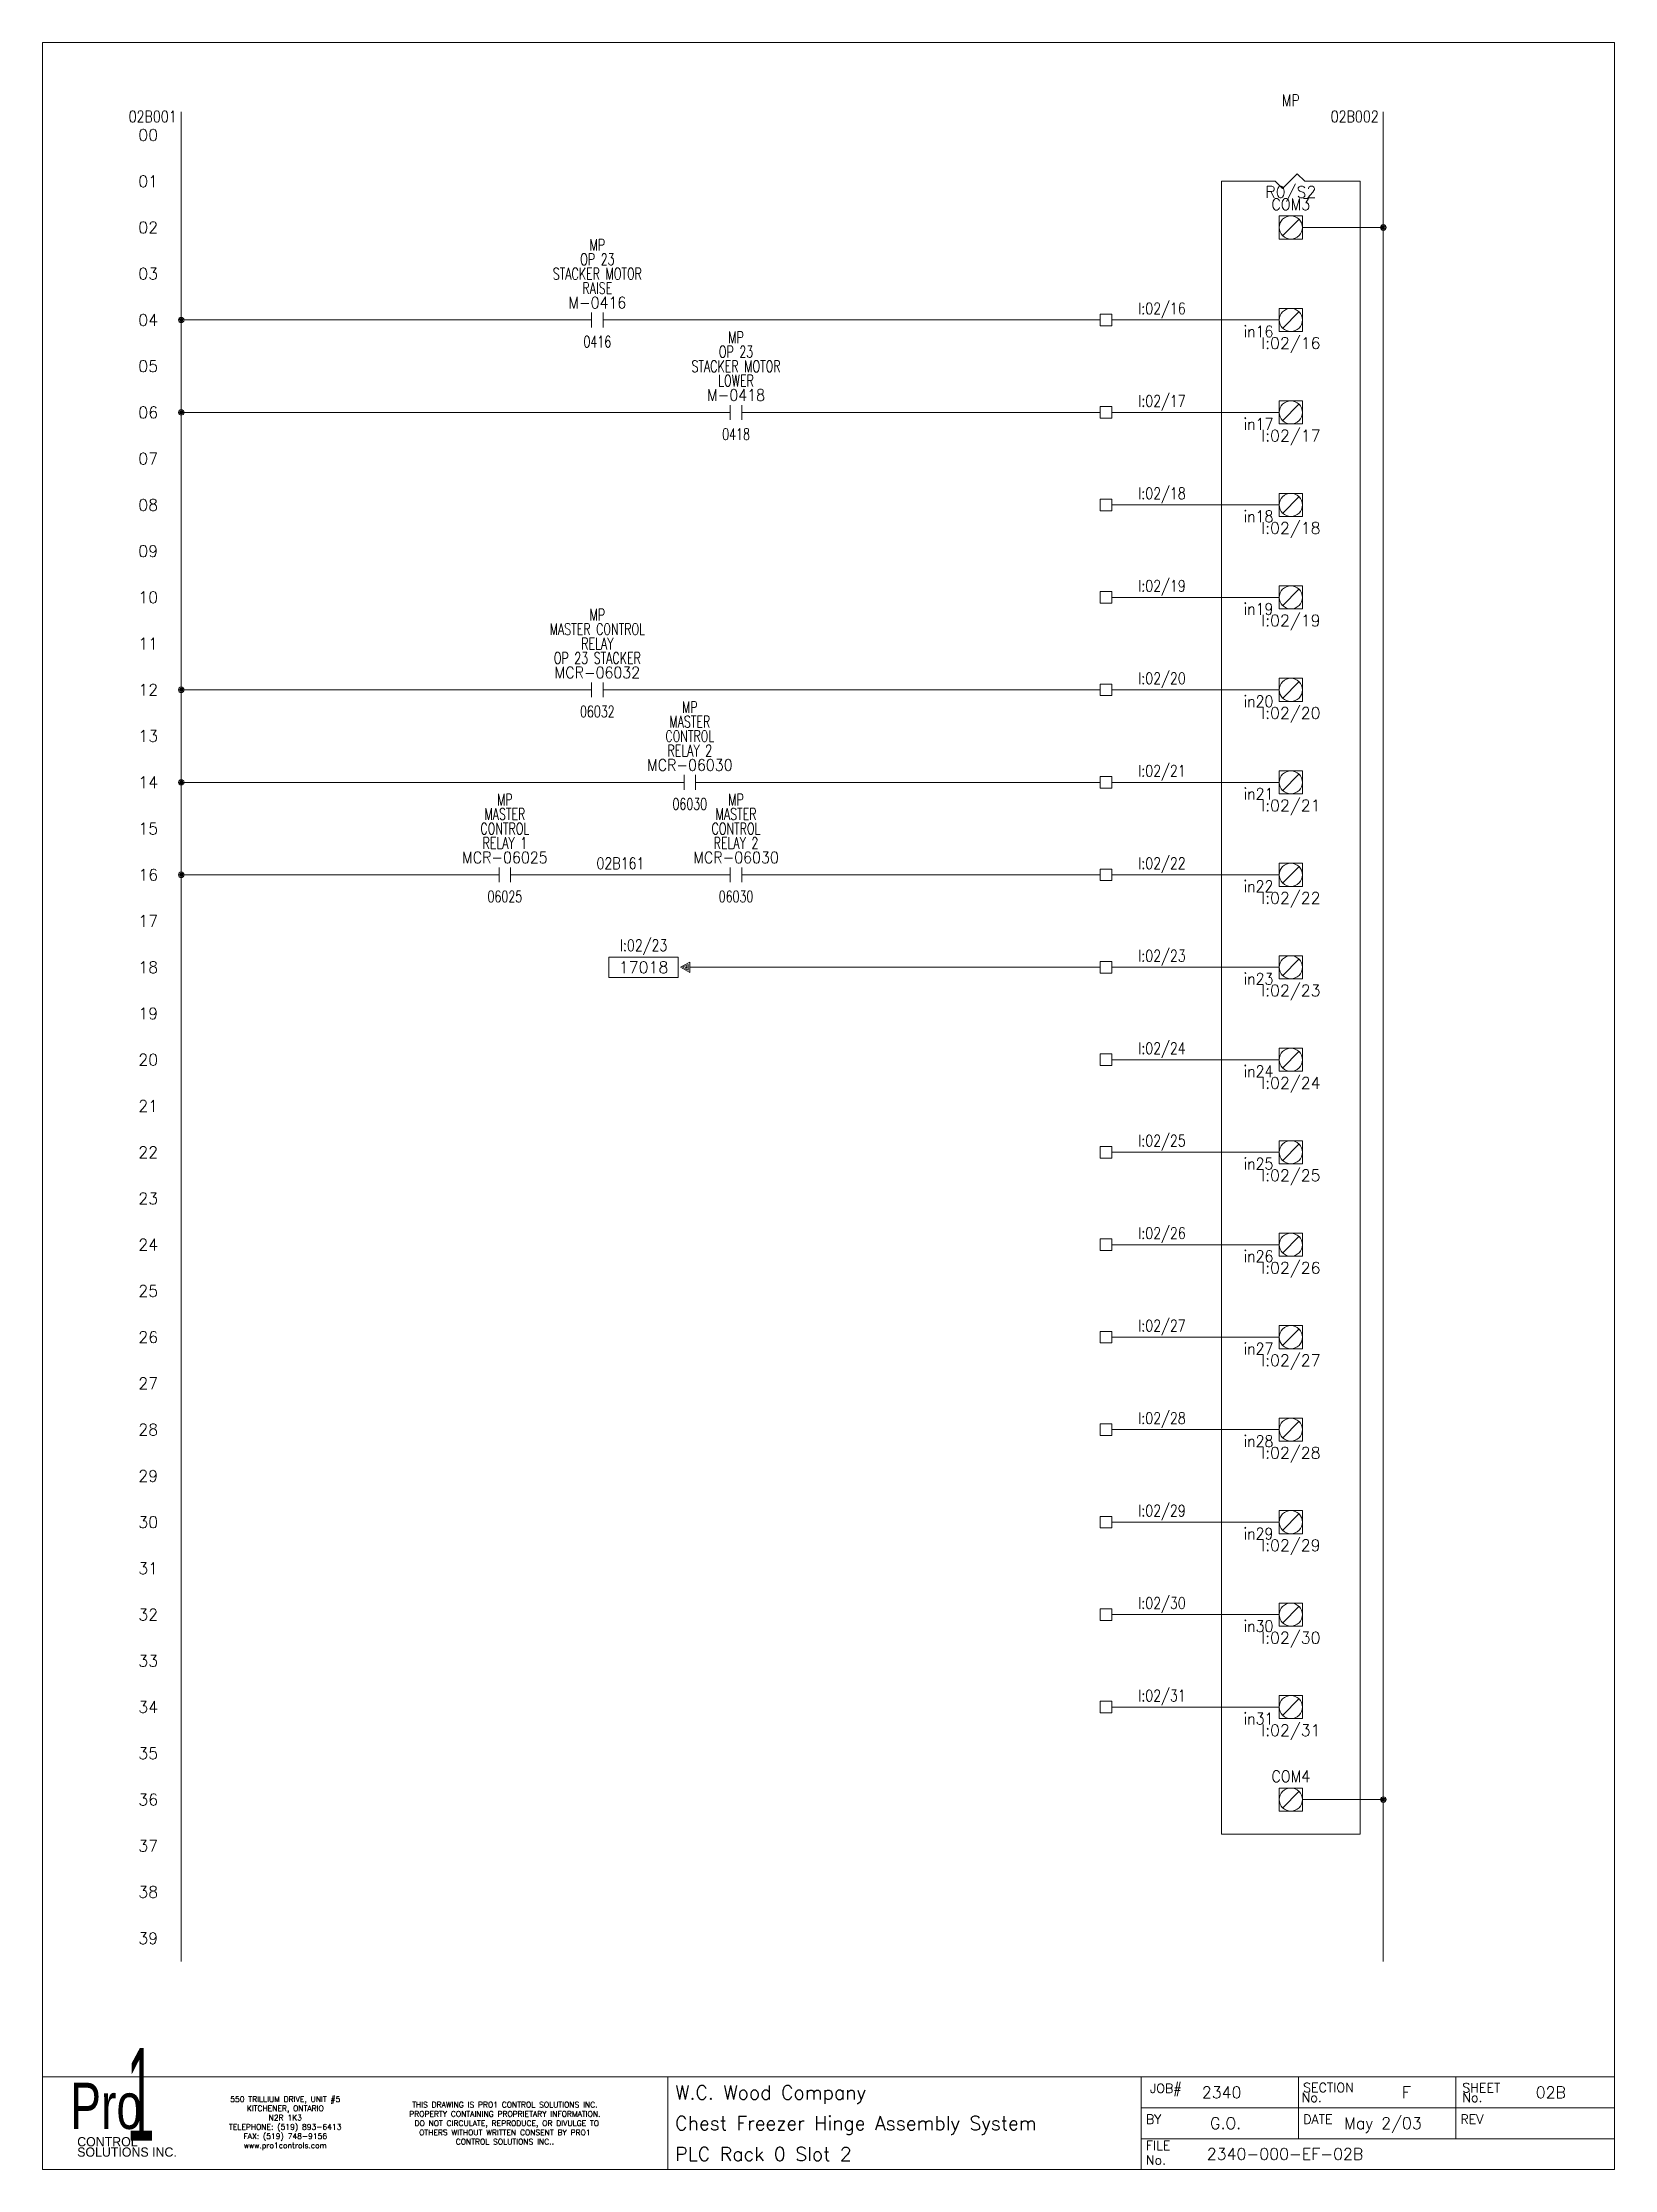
# Model space of a CAD drawing. Header units: inches. Extents: x 0 to 17, y 0 to 23.
import ezdxf
from ezdxf.enums import TextEntityAlignment as Align

# ---------------------------------------------------------------- set-up
doc = ezdxf.new("R2010")
doc.units = ezdxf.units.IN
doc.header["$MEASUREMENT"] = 0
doc.layers.get('0').update_dxf_attribs({"lineweight": 5})
for name, color, linetype, lineweight in [('BOARDER', 5, 'Continuous', 5), ('DESCCHILD', 1, 'Continuous', 5), ('LOC', 252, 'Continuous', 5), ('MISC', 2, 'Continuous', 5), ('SYMS', 7, 'Continuous', 5), ('TAGS', 2, 'Continuous', 5), ('TERMS', 2, 'Continuous', 5), ('Title_Block_Info', 2, 'Continuous', 5), ('WIREFIXED', 3, 'Continuous', 5), ('WIRENO', 1, 'Continuous', 5), ('WIRES', 7, 'Continuous', 5), ('XREF', 1, 'Continuous', 5), ('XREFCHILD', 1, 'Continuous', 5)]:
    doc.layers.add(name, color=color, linetype=linetype, lineweight=lineweight)
doc.styles.add('SIVAN', font='sivan.TTF', dxfattribs={"height": 1})
doc.styles.add('STACCO', font='STAC222N.TTF', dxfattribs={"height": 1})
doc.styles.get("Standard").update_dxf_attribs({"font": 'romans.shx'})
doc.styles.add('WD', font='romans.shx')

msp = doc.modelspace()

# ---------------------------------------------------------------- texts
at = {"color": 2, "style": 'WD'}
for s, p in [('01', (1.25, 21.5)), ('02', (1.25, 21)), ('03', (1.25, 20.5)), ('04', (1.25, 20)), ('05', (1.25, 19.5)), ('06', (1.25, 19)), ('07', (1.25, 18.5)), ('08', (1.25, 18)), ('09', (1.25, 17.5)), ('10', (1.25, 17)), ('11', (1.25, 16.5)), ('12', (1.25, 16)), ('13', (1.25, 15.5)), ('14', (1.25, 15)), ('15', (1.25, 14.5)), ('16', (1.25, 14)), ('17', (1.25, 13.5)), ('18', (1.25, 13)), ('19', (1.25, 12.5)), ('20', (1.25, 12)), ('21', (1.25, 11.5)), ('22', (1.25, 11)), ('23', (1.25, 10.5)), ('24', (1.25, 10)), ('25', (1.25, 9.5)), ('26', (1.25, 9)), ('27', (1.25, 8.5)), ('28', (1.25, 8)), ('29', (1.25, 7.5)), ('30', (1.25, 7)), ('31', (1.25, 6.5)), ('32', (1.25, 6)), ('33', (1.25, 5.5)), ('34', (1.25, 5)), ('35', (1.25, 4.5)), ('36', (1.25, 4)), ('37', (1.25, 3.5)), ('38', (1.25, 3)), ('39', (1.25, 2.5))]:
    msp.add_text(s, height=0.125, dxfattribs=at).set_placement(p, align=Align.MIDDLE_RIGHT)

# ---------------------------------------------------------------- blocks, each defined once
blk = doc.blocks.new('TB_P')
at = {"color": 5}
blk.add_line((6.764, 0), (6.764, 1), dxfattribs=at)
at = {"color": 5, "linetype": 'Continuous'}
blk.add_line((15.283, 1), (15.283, 0.667), dxfattribs=at)
blk.add_lwpolyline([(0, 0), (17, 0), (17, 23), (0, 23)], close=True, dxfattribs=at)
at = {"layer": 'BOARDER', "linetype": 'Continuous'}
for p, q in [((0, 1), (17, 1)), ((0, 1), (0, 0)), ((11.882, 1), (11.882, 0.667)), ((11.882, 1), (11.882, 0)), ((11.882, 1), (11.882, 0)), ((11.882, 1), (11.882, 0)), ((13.583, 1), (13.583, 0.667)), ((11.882, 0.667), (17, 0.667)), ((13.583, 0.667), (13.583, 0.333)), ((15.283, 0.667), (15.283, 0.333)), ((11.882, 0.333), (17, 0.333))]:
    blk.add_line(p, q, dxfattribs=at)
at = {"color": 5, "char_height": 0.06, "attachment_point": 5, "style": 'WD'}
for s, insert, width in [('550 TRILLIUM DRIVE, UNIT #5\\PKITCHENER, ONTARIO\\PN2R 1K3\\PTELEPHONE: (519) 893-6413\\PFAX: (519) 748-9156\\Pwww.pro1controls.com', (2.625, 0.5), 1.804), ('THIS DRAWING IS PRO1 CONTROL SOLUTIONS INC. PROPERTY CONTAINING PROPRIETARY INFORMATION.  DO NOT CIRCULATE, REPRODUCE, OR DIVULGE TO OTHERS WITHOUT WRITTEN CONSENT BY PRO1 CONTROL SOLUTIONS INC..', (5, 0.5), 2.264)]:
    blk.add_mtext(s, dxfattribs=dict(at, insert=insert, width=width))
at = {"color": 2, "linetype": 'Continuous', "style": 'WD', "flags": 1}
for tag, p in [('REV1_NO', (1.734, 3.29)), ('REV1_BY', (7.303, 3.29)), ('REV1_DATE', (9.562, 3.29)), ('REV2_NO', (1.734, 3.04)), ('REV2_BY', (7.303, 3.04)), ('REV2_DATE', (9.562, 3.04)), ('REV3_NO', (1.734, 2.79)), ('REV3_BY', (7.303, 2.79)), ('REV3_DATE', (9.562, 2.79)), ('REV4_NO', (1.734, 2.54)), ('REV4_BY', (7.303, 2.54)), ('REV4_DATE', (9.562, 2.54)), ('REV5_NO', (1.734, 2.29)), ('REV5_BY', (7.303, 2.29)), ('REV5_DATE', (9.562, 2.29)), ('REV6_NO', (1.734, 2.04)), ('REV6_BY', (7.303, 2.04)), ('REV6_DATE', (9.562, 2.04)), ('REV7_NO', (1.734, 1.79)), ('REV7_BY', (7.303, 1.79)), ('REV7_DATE', (9.562, 1.79)), ('REV8_NO', (1.734, 1.54)), ('REV8_BY', (7.303, 1.54)), ('REV8_DATE', (9.562, 1.54)), ('REV9_NO', (1.734, 1.29)), ('REV9_BY', (7.303, 1.29)), ('REV9_DATE', (9.562, 1.29))]:
    blk.add_attdef(tag, text='', height=0.15, dxfattribs=at).set_placement(p, align=Align.MIDDLE_CENTER)
for tag, p in [('REV1_CHANGE', (2.292, 3.29)), ('REV2_CHANGE', (2.292, 3.04)), ('REV3_CHANGE', (2.292, 2.79)), ('REV4_CHANGE', (2.292, 2.54)), ('REV5_CHANGE', (2.292, 2.29)), ('REV6_CHANGE', (2.292, 2.04)), ('REV7_CHANGE', (2.292, 1.79)), ('REV8_CHANGE', (2.292, 1.54)), ('REV9_CHANGE', (2.292, 1.29))]:
    blk.add_attdef(tag, text='', height=0.15, dxfattribs=at).set_placement(p, align=Align.MIDDLE_LEFT)
at = {"layer": 'BOARDER', "lineweight": 0}
for s, height, style, width, p in [('1', 1, 'SIVAN', 0.4, (1.062, 0.812)), ('Pro', 0.5, 'STACCO', 0.75, (0.688, 0.688))]:
    blk.add_text(s, height=height, dxfattribs=dict(at, style=style, width=width)).set_placement(p, align=Align.MIDDLE_CENTER)
at = {"layer": 'BOARDER', "linetype": 'Continuous', "style": 'WD'}
for s, p in [('JOB#', (11.976, 0.827)), ('SECTION', (13.633, 0.835)), ('SHEET', (15.354, 0.834)), ('No.', (13.617, 0.729)), ('No.', (15.354, 0.729)), ('BY', (11.933, 0.493)), ('DATE', (13.634, 0.493)), ('REV', (15.334, 0.493)), ('FILE', (11.932, 0.21)), ('No.', (11.932, 0.052))]:
    blk.add_text(s, height=0.1, dxfattribs=at).set_placement(p)
at = {"layer": 'BOARDER', "lineweight": 0, "style": 'STACCO'}
for s, p in [('SOLUTIONS INC.', (0.375, 0.188)), ('CONTROL', (0.375, 0.3))]:
    blk.add_text(s, height=0.1, dxfattribs=at).set_placement(p, align=Align.MIDDLE_LEFT)
at = {"layer": 'Title_Block_Info', "ltscale": 0.1}
for tag, p in [('CUSTOMER', (6.842, 0.833)), ('JOB DESCRIPTION LINE', (6.842, 0.5)), ('DRAWING DESCRIPTION', (6.842, 0.167))]:
    blk.add_attdef(tag, text='', height=0.15, dxfattribs=at).set_placement(p, align=Align.MIDDLE_LEFT)
at = {"layer": 'Title_Block_Info', "ltscale": 0.1, "style": 'WD'}
for tag, p in [('JOB #', (12.752, 0.833)), ('SEC. NO.', (14.75, 0.833)), ('SHT. NO.', (16.312, 0.833)), ('NAME', (12.795, 0.5)), ('DATE', (14.496, 0.5)), ('REV', (16.194, 0.5))]:
    blk.add_attdef(tag, text='', height=0.125, dxfattribs=at).set_placement(p, align=Align.MIDDLE_CENTER)
blk.add_attdef('FILE NUMBER', text='', height=0.125, dxfattribs=at).set_placement((12.591, 0.167), align=Align.MIDDLE_LEFT)
blk = doc.blocks.new('WD_MLRH')
at = {"color": 2, "style": 'WD'}
blk.add_attdef('RUNGFIRST', text='', height=0.125, dxfattribs=at).set_placement((-0.25, 0), align=Align.MIDDLE_RIGHT)
at = {"style": 'WD', "flags": 1}
for tag, p in [('RUNGHORV', (-0.25, -0.127)), ('RUNGDIST', (-0.25, -0.2)), ('RUNGCNT', (-0.25, -0.237)), ('RUNGINC', (-0.25, -0.163)), ('WIRE-START', (-0.25, -0.356)), ('WIRE-GSUF', (-0.25, -0.396)), ('PH3SPACE', (-0.25, -0.437)), ('WIREMODE', (-0.25, -0.281)), ('WIREFMT', (-0.25, -0.321))]:
    blk.add_attdef(tag, text='', height=0.025, dxfattribs=at).set_placement(p, align=Align.RIGHT)
blk = doc.blocks.new('PLCIO_EDB5')
at = {"layer": 'SYMS'}
for p, q in [((-0.169, 0.501), (-0.75, 0.5)), ((-0.75, 0.5), (-0.75, -17.375)), ((-0.089, 0.421), (-0.169, 0.501)), ((0.07, 0.58), (-0.089, 0.421)), ((0.15, 0.5), (0.07, 0.58)), ((0.75, 0.5), (0.15, 0.5)), ((0.75, -17.375), (0.75, 0.5)), ((-0.125, 0.125), (0.125, 0.125)), ((-0.125, -0.125), (-0.125, 0.125)), ((0.088, 0.088), (-0.088, -0.088)), ((0.125, 0.125), (0.125, -0.125)), ((0.125, -0.125), (-0.125, -0.125)), ((-0.125, -0.875), (0.125, -0.875)), ((-0.125, -1.125), (-0.125, -0.875)), ((-0.125, -0.875), (0.125, -0.875)), ((-0.125, -1.125), (-0.125, -0.875)), ((0.088, -0.912), (-0.088, -1.088)), ((0.125, -0.875), (0.125, -1.125)), ((0.125, -0.875), (0.125, -1.125)), ((0.125, -1.125), (-0.125, -1.125)), ((0.125, -1.125), (-0.125, -1.125)), ((-0.125, -1.875), (0.125, -1.875)), ((-0.125, -2.125), (-0.125, -1.875)), ((-0.125, -1.875), (0.125, -1.875)), ((-0.125, -2.125), (-0.125, -1.875)), ((0.088, -1.912), (-0.088, -2.088)), ((0.125, -1.875), (0.125, -2.125)), ((0.125, -1.875), (0.125, -2.125)), ((0.125, -2.125), (-0.125, -2.125)), ((0.125, -2.125), (-0.125, -2.125)), ((-0.125, -2.875), (0.125, -2.875)), ((-0.125, -3.125), (-0.125, -2.875)), ((-0.125, -2.875), (0.125, -2.875)), ((-0.125, -3.125), (-0.125, -2.875)), ((0.088, -2.912), (-0.088, -3.088)), ((0.125, -2.875), (0.125, -3.125)), ((0.125, -2.875), (0.125, -3.125)), ((0.125, -3.125), (-0.125, -3.125)), ((0.125, -3.125), (-0.125, -3.125)), ((-0.125, -3.875), (0.125, -3.875)), ((-0.125, -4.125), (-0.125, -3.875)), ((-0.125, -3.875), (0.125, -3.875)), ((-0.125, -4.125), (-0.125, -3.875)), ((0.125, -3.875), (0.125, -4.125)), ((0.125, -3.875), (0.125, -4.125)), ((0.125, -4.125), (-0.125, -4.125)), ((0.125, -4.125), (-0.125, -4.125)), ((0.088, -3.912), (-0.088, -4.088)), ((-0.125, -4.875), (0.125, -4.875)), ((-0.125, -5.125), (-0.125, -4.875)), ((-0.125, -4.875), (0.125, -4.875)), ((-0.125, -5.125), (-0.125, -4.875)), ((0.088, -4.912), (-0.088, -5.088)), ((0.125, -4.875), (0.125, -5.125)), ((0.125, -4.875), (0.125, -5.125)), ((0.125, -5.125), (-0.125, -5.125)), ((0.125, -5.125), (-0.125, -5.125)), ((-0.125, -5.875), (0.125, -5.875)), ((-0.125, -6.125), (-0.125, -5.875)), ((-0.125, -5.875), (0.125, -5.875)), ((-0.125, -6.125), (-0.125, -5.875)), ((0.088, -5.912), (-0.088, -6.088)), ((0.125, -5.875), (0.125, -6.125)), ((0.125, -5.875), (0.125, -6.125)), ((0.125, -6.125), (-0.125, -6.125)), ((0.125, -6.125), (-0.125, -6.125)), ((-0.125, -6.875), (0.125, -6.875)), ((-0.125, -7.125), (-0.125, -6.875)), ((-0.125, -6.875), (0.125, -6.875)), ((-0.125, -7.125), (-0.125, -6.875)), ((0.125, -6.875), (0.125, -7.125)), ((0.125, -6.875), (0.125, -7.125)), ((0.125, -7.125), (-0.125, -7.125)), ((0.125, -7.125), (-0.125, -7.125)), ((0.088, -6.912), (-0.088, -7.088)), ((-0.125, -7.875), (0.125, -7.875)), ((-0.125, -8.125), (-0.125, -7.875)), ((-0.125, -7.875), (0.125, -7.875)), ((-0.125, -8.125), (-0.125, -7.875)), ((0.088, -7.912), (-0.088, -8.088)), ((0.125, -7.875), (0.125, -8.125)), ((0.125, -7.875), (0.125, -8.125)), ((0.125, -8.125), (-0.125, -8.125)), ((0.125, -8.125), (-0.125, -8.125)), ((-0.125, -8.875), (0.125, -8.875)), ((-0.125, -9.125), (-0.125, -8.875)), ((-0.125, -8.875), (0.125, -8.875)), ((-0.125, -9.125), (-0.125, -8.875)), ((0.088, -8.912), (-0.088, -9.088)), ((0.125, -8.875), (0.125, -9.125)), ((0.125, -8.875), (0.125, -9.125)), ((0.125, -9.125), (-0.125, -9.125)), ((0.125, -9.125), (-0.125, -9.125)), ((-0.125, -9.875), (0.125, -9.875)), ((-0.125, -10.125), (-0.125, -9.875)), ((-0.125, -9.875), (0.125, -9.875)), ((-0.125, -10.125), (-0.125, -9.875)), ((0.125, -9.875), (0.125, -10.125)), ((0.125, -9.875), (0.125, -10.125)), ((0.088, -9.912), (-0.088, -10.088)), ((0.125, -10.125), (-0.125, -10.125)), ((0.125, -10.125), (-0.125, -10.125)), ((-0.125, -10.875), (0.125, -10.875)), ((-0.125, -11.125), (-0.125, -10.875)), ((-0.125, -10.875), (0.125, -10.875)), ((-0.125, -11.125), (-0.125, -10.875)), ((0.088, -10.912), (-0.088, -11.088)), ((0.125, -10.875), (0.125, -11.125)), ((0.125, -10.875), (0.125, -11.125)), ((0.125, -11.125), (-0.125, -11.125)), ((0.125, -11.125), (-0.125, -11.125)), ((-0.125, -11.875), (0.125, -11.875)), ((-0.125, -12.125), (-0.125, -11.875)), ((-0.125, -11.875), (0.125, -11.875)), ((-0.125, -12.125), (-0.125, -11.875)), ((0.088, -11.912), (-0.088, -12.088)), ((0.125, -11.875), (0.125, -12.125)), ((0.125, -11.875), (0.125, -12.125)), ((0.125, -12.125), (-0.125, -12.125)), ((0.125, -12.125), (-0.125, -12.125)), ((-0.125, -12.875), (0.125, -12.875)), ((-0.125, -13.125), (-0.125, -12.875)), ((-0.125, -12.875), (0.125, -12.875)), ((-0.125, -13.125), (-0.125, -12.875)), ((0.125, -12.875), (0.125, -13.125)), ((0.125, -12.875), (0.125, -13.125)), ((0.088, -12.912), (-0.088, -13.088)), ((0.125, -13.125), (-0.125, -13.125)), ((0.125, -13.125), (-0.125, -13.125)), ((-0.125, -13.875), (0.125, -13.875)), ((-0.125, -14.125), (-0.125, -13.875)), ((-0.125, -13.875), (0.125, -13.875)), ((-0.125, -14.125), (-0.125, -13.875)), ((0.088, -13.912), (-0.088, -14.088)), ((0.125, -13.875), (0.125, -14.125)), ((0.125, -13.875), (0.125, -14.125)), ((0.125, -14.125), (-0.125, -14.125)), ((0.125, -14.125), (-0.125, -14.125)), ((-0.125, -14.875), (0.125, -14.875)), ((-0.125, -15.125), (-0.125, -14.875)), ((-0.125, -14.875), (0.125, -14.875)), ((-0.125, -15.125), (-0.125, -14.875)), ((0.088, -14.912), (-0.088, -15.088)), ((0.125, -14.875), (0.125, -15.125)), ((0.125, -14.875), (0.125, -15.125)), ((0.125, -15.125), (-0.125, -15.125)), ((0.125, -15.125), (-0.125, -15.125)), ((-0.125, -15.875), (0.125, -15.875)), ((-0.125, -16.125), (-0.125, -15.875)), ((-0.125, -15.875), (0.125, -15.875)), ((-0.125, -16.125), (-0.125, -15.875)), ((0.088, -15.912), (-0.088, -16.088)), ((0.125, -15.875), (0.125, -16.125)), ((0.125, -15.875), (0.125, -16.125)), ((0.125, -16.125), (-0.125, -16.125)), ((0.125, -16.125), (-0.125, -16.125)), ((-0.125, -16.875), (0.125, -16.875)), ((-0.125, -17.125), (-0.125, -16.875)), ((0.088, -16.912), (-0.088, -17.088)), ((0.125, -16.875), (0.125, -17.125)), ((0.125, -17.125), (-0.125, -17.125)), ((-0.75, -17.375), (0.75, -17.375))]:
    blk.add_line(p, q, dxfattribs=at)
for centre in [(0, 0), (0, -1), (0, -2), (0, -3), (0, -4), (0, -5), (0, -6), (0, -7), (0, -8), (0, -9), (0, -10), (0, -11), (0, -12), (0, -13), (0, -14), (0, -15), (0, -16), (0, -17)]:
    blk.add_circle(centre, 0.125, dxfattribs=at)
at = {"style": 'WD', "width": 0.8}
blk.add_attdef('LOC', text='', height=0.125, dxfattribs=at).set_placement((0, 1.312), align=Align.CENTER)
at = {"style": 'WD'}
blk.add_attdef('TAG_1', text='', height=0.125, dxfattribs=at).set_placement((0, 0.322), align=Align.CENTER)
at = {"layer": 'SYMS', "style": 'WD', "width": 0.9}
for tag, p in [('TERM19', (0, 0.188)), ('TERM20', (0, -0.812)), ('TERM21', (0, -1.812)), ('TERM22', (0, -2.812)), ('TERM23', (0, -3.812)), ('TERM24', (0, -4.812)), ('TERM25', (0, -5.812)), ('TERM26', (0, -6.812)), ('TERM27', (0, -7.812)), ('TERM28', (0, -8.812)), ('TERM29', (0, -9.812)), ('TERM30', (0, -10.812)), ('TERM31', (0, -11.812)), ('TERM32', (0, -12.812)), ('TERM33', (0, -13.812)), ('TERM34', (0, -14.812)), ('TERM35', (0, -15.812)), ('TERM36', (0, -16.812))]:
    blk.add_attdef(tag, text='', height=0.125, dxfattribs=at).set_placement(p, align=Align.CENTER)
at = {"layer": 'SYMS', "style": 'WD', "flags": 1}
for tag, p in [('X1TERM19', (0.125, 0)), ('X4TERM20', (-0.125, -1)), ('X4TERM21', (-0.125, -2)), ('X4TERM22', (-0.125, -3)), ('X4TERM23', (-0.125, -4)), ('X4TERM24', (-0.125, -5)), ('X4TERM25', (-0.125, -6)), ('X4TERM26', (-0.125, -7)), ('X4TERM27', (-0.125, -8)), ('X4TERM28', (-0.125, -9)), ('X4TERM29', (-0.125, -10)), ('X4TERM30', (-0.125, -11)), ('X4TERM31', (-0.125, -12)), ('X4TERM32', (-0.125, -13)), ('X4TERM33', (-0.125, -14)), ('X4TERM34', (-0.125, -15)), ('X4TERM35', (-0.125, -16)), ('X1TERM36', (0.125, -17))]:
    blk.add_attdef(tag, p, '', height=0.01, dxfattribs=at)
at = {"layer": 'SYMS', "style": 'WD', "width": 0.9}
for tag, p in [('TERMDESC19', (0.188, -0.062)), ('TERMDESC36', (0.188, -17.062))]:
    blk.add_attdef(tag, text='', height=0.125, dxfattribs=at).set_placement(p, align=Align.TOP_LEFT)
for tag, p in [('DESCA20', (1.25, -0.969)), ('DESCB20', (1.25, -1.125)), ('DESCC20', (1.25, -1.281)), ('DESCD20', (1.25, -1.438)), ('DESCE20', (1.25, -1.594)), ('DESCA21', (1.25, -1.969)), ('DESCB21', (1.25, -2.125)), ('DESCC21', (1.25, -2.281)), ('DESCD21', (1.25, -2.438)), ('DESCE21', (1.25, -2.594)), ('DESCA22', (1.25, -2.969)), ('DESCB22', (1.25, -3.125)), ('DESCC22', (1.25, -3.281)), ('DESCD22', (1.25, -3.438)), ('DESCE22', (1.25, -3.594)), ('DESCA23', (1.25, -3.969)), ('DESCB23', (1.25, -4.125)), ('DESCC23', (1.25, -4.281)), ('DESCD23', (1.25, -4.438)), ('DESCE23', (1.25, -4.594)), ('DESCA24', (1.25, -4.969)), ('DESCB24', (1.25, -5.125)), ('DESCC24', (1.25, -5.281)), ('DESCD24', (1.25, -5.438)), ('DESCE24', (1.25, -5.594)), ('DESCA25', (1.25, -5.969)), ('DESCB25', (1.25, -6.125)), ('DESCC25', (1.25, -6.281)), ('DESCD25', (1.25, -6.438)), ('DESCE25', (1.25, -6.594)), ('DESCA26', (1.25, -6.969)), ('DESCB26', (1.25, -7.125)), ('DESCC26', (1.25, -7.281)), ('DESCD26', (1.25, -7.438)), ('DESCE26', (1.25, -7.594)), ('DESCA27', (1.25, -7.969)), ('DESCB27', (1.25, -8.125)), ('DESCC27', (1.25, -8.281)), ('DESCD27', (1.25, -8.438)), ('DESCE27', (1.25, -8.594)), ('DESCA28', (1.25, -8.969)), ('DESCB28', (1.25, -9.125)), ('DESCC28', (1.25, -9.281)), ('DESCD28', (1.25, -9.438)), ('DESCE28', (1.25, -9.594)), ('DESCA29', (1.25, -9.969)), ('DESCB29', (1.25, -10.125)), ('DESCC29', (1.25, -10.281)), ('DESCD29', (1.25, -10.438)), ('DESCE29', (1.25, -10.594)), ('DESCA30', (1.25, -10.969)), ('DESCB30', (1.25, -11.125)), ('DESCC30', (1.25, -11.281)), ('DESCD30', (1.25, -11.438)), ('DESCE30', (1.25, -11.594)), ('DESCA31', (1.25, -11.969)), ('DESCB31', (1.25, -12.125)), ('DESCC31', (1.25, -12.281)), ('DESCD31', (1.25, -12.438)), ('DESCE31', (1.25, -12.594)), ('DESCA32', (1.25, -12.969)), ('DESCB32', (1.25, -13.125)), ('DESCC32', (1.25, -13.281)), ('DESCD32', (1.25, -13.438)), ('DESCE32', (1.25, -13.594)), ('DESCA33', (1.25, -13.969)), ('DESCB33', (1.25, -14.125)), ('DESCC33', (1.25, -14.281)), ('DESCD33', (1.25, -14.438)), ('DESCE33', (1.25, -14.594)), ('DESCA34', (1.25, -14.969)), ('DESCB34', (1.25, -15.125)), ('DESCC34', (1.25, -15.281)), ('DESCD34', (1.25, -15.438)), ('DESCE34', (1.25, -15.594)), ('DESCA35', (1.25, -15.969)), ('DESCB35', (1.25, -16.125)), ('DESCC35', (1.25, -16.281)), ('DESCD35', (1.25, -16.438)), ('DESCE35', (1.25, -16.594))]:
    blk.add_attdef(tag, p, '', height=0.125, dxfattribs=at)
for tag, p in [('TERMDESC20', (-0.188, -1.062)), ('TERMDESC21', (-0.188, -2.062)), ('TERMDESC22', (-0.188, -3.062)), ('TERMDESC23', (-0.188, -4.062)), ('TERMDESC24', (-0.188, -5.062)), ('TERMDESC25', (-0.188, -6.062)), ('TERMDESC26', (-0.188, -7.062)), ('TERMDESC27', (-0.188, -8.062)), ('TERMDESC28', (-0.188, -9.062)), ('TERMDESC29', (-0.188, -10.062)), ('TERMDESC30', (-0.188, -11.062)), ('TERMDESC31', (-0.188, -12.062)), ('TERMDESC32', (-0.188, -13.062)), ('TERMDESC33', (-0.188, -14.062)), ('TERMDESC34', (-0.188, -15.062)), ('TERMDESC35', (-0.188, -16.062))]:
    blk.add_attdef(tag, text='', height=0.125, dxfattribs=at).set_placement(p, align=Align.TOP_RIGHT)
at = {"layer": 'SYMS', "style": 'WD'}
for tag, p in [('TAGA20', (0, -1.188)), ('TAGA21', (0, -2.188)), ('TAGA22', (0, -3.188)), ('TAGA23', (0, -4.188)), ('TAGA24', (0, -5.188)), ('TAGA25', (0, -6.188)), ('TAGA26', (0, -7.188)), ('TAGA27', (0, -8.188)), ('TAGA28', (0, -9.188)), ('TAGA29', (0, -10.188)), ('TAGA30', (0, -11.188)), ('TAGA31', (0, -12.188)), ('TAGA32', (0, -13.188)), ('TAGA33', (0, -14.188)), ('TAGA34', (0, -15.188)), ('TAGA35', (0, -16.188))]:
    blk.add_attdef(tag, text='', height=0.125, dxfattribs=at).set_placement(p, align=Align.TOP_CENTER)
blk = doc.blocks.new('HT0_01')
for p, q in [((-0.0625, 0.0625), (0.0625, 0.0625)), ((-0.0625, -0.0625), (-0.0625, 0.0625)), ((0.0625, 0.0625), (0.0625, -0.0625)), ((0.0625, -0.0625), (-0.0625, -0.0625))]:
    blk.add_line(p, q)
at = {"style": 'WD', "flags": 1}
for tag, p in [('X4TERM01', (-0.0625, 0)), ('X2TERM01', (0, 0.0625)), ('X1TERM01', (0.0625, 0)), ('X8TERM01', (0, -0.0625))]:
    blk.add_attdef(tag, p, '', height=0.01, dxfattribs=at)
blk = doc.blocks.new('WDDOT')
for radius in [0.03, 0.0187, 0.00929]:
    blk.add_circle((0, 0), radius)
blk = doc.blocks.new('WD_WNH')
at = {"linetype": 'Continuous', "style": 'WD', "width": 0.8}
blk.add_attdef('WIRENO', text='', height=0.125, dxfattribs=at).set_placement((0, 0.0625), align=Align.CENTER)
blk = doc.blocks.new('HMS21')
at = {"linetype": 'Continuous'}
for p, q in [((-0.062, 0.08), (-0.062, -0.08)), ((0.062, 0.08), (0.062, -0.08))]:
    blk.add_line(p, q, dxfattribs=at)
at = {"style": 'WD'}
for tag, width, p in [('DESC1', 0.7, (0, 0.594)), ('LOC', 0.7, (0, 0.75)), ('DESC2', 0.7, (0, 0.437)), ('TAG2', 0.9, (0, 0.125)), ('DESC3', 0.7, (0, 0.281)), ('XREF', 0.7, (0, -0.297)), ('INST', 0.7, (0, -0.438))]:
    blk.add_attdef(tag, text='', height=0.125, dxfattribs=dict(at, width=width)).set_placement(p, align=Align.CENTER)
for tag, p, flags in [('X4TERM01', (-0.062, 0), 1), ('X1TERM02', (0.062, 0), 1), ('FAMILY', (0.097, 0.053), 9), ('CONTACT', (0.097, 0.036), 1)]:
    blk.add_attdef(tag, p, '', height=0.01, dxfattribs=dict(at, flags=flags))
for tag, p in [('X2LINK', (0, 0.125)), ('X8LINK', (0, -0.125))]:
    blk.add_attdef(tag, p, '', height=0.01, dxfattribs=at)
at = {"linetype": 'Continuous', "style": 'WD', "flags": 8}
blk.add_attdef('TERM01', text='', height=0.125, dxfattribs=at).set_placement((-0.125, -0.031), align=Align.TOP_RIGHT)
blk.add_attdef('TERM02', text='', height=0.125, dxfattribs=at).set_placement((0.125, -0.031), align=Align.TOP_LEFT)
blk = doc.blocks.new('WD_WNV')
at = {"linetype": 'Continuous', "style": 'WD', "width": 0.8}
blk.add_attdef('WIRENO', text='', height=0.125, dxfattribs=at).set_placement((-0.05, 0), align=Align.MIDDLE_RIGHT)
blk = doc.blocks.new('HA2S3')
for p, q in [((-0.125, 0.109), (-0.875, 0.109)), ((-0.875, 0.109), (-0.875, -0.109)), ((-0.125, 0.109), (-0.125, -0.109)), ((0, 0.055), (-0.102, 0)), ((-0.102, 0), (0, -0.055)), ((-0.078, 0), (-0.016, 0.031)), ((-0.016, -0.031), (-0.078, 0)), ((-0.047, 0), (-0.031, 0.008)), ((-0.031, -0.008), (-0.047, 0)), ((-0.031, 0.008), (-0.031, -0.008)), ((-0.016, 0.031), (-0.016, -0.031)), ((0, -0.055), (0, 0.055)), ((-0.875, -0.109), (-0.125, -0.109))]:
    blk.add_line(p, q)
at = {"style": 'WD', "width": 0.8, "flags": 8}
for tag, p in [('DESC1', (-0.5, 0.487)), ('WIRENO', (-0.5, 0.3))]:
    blk.add_attdef(tag, text='', height=0.125, dxfattribs=at).set_placement(p, align=Align.TOP_CENTER)
at = {"style": 'WD'}
blk.add_attdef('XREF', text='', height=0.125, dxfattribs=at).set_placement((-0.5, -0.062), align=Align.CENTER)
at = {"style": 'WD', "flags": 1}
for tag, p in [('SIGCODE', (-0.099, 0.066)), ('X1TERM01', (0, 0))]:
    blk.add_attdef(tag, p, '', height=0.01, dxfattribs=at)

# ---------------------------------------------------------------- linework, layer by layer
at = {"layer": 'WIRES'}
for p, q in [((1.5, 22.25), (1.5, 2.25)), ((14.5, 22.25), (14.5, 2.25)), ((13.625, 21), (14.5, 21)), ((1.5, 20), (5.938, 20)), ((6.062, 20), (11.438, 20)), ((11.562, 20), (13.375, 20)), ((1.5, 19), (7.438, 19)), ((7.562, 19), (11.438, 19)), ((11.562, 19), (13.375, 19)), ((11.562, 18), (13.375, 18)), ((11.562, 17), (13.375, 17)), ((1.5, 16), (5.938, 16)), ((6.062, 16), (11.438, 16)), ((11.562, 16), (13.375, 16)), ((1.5, 15), (6.938, 15)), ((7.062, 15), (11.438, 15)), ((11.562, 15), (13.375, 15)), ((1.5, 14), (4.938, 14)), ((5.062, 14), (7.438, 14)), ((7.562, 14), (11.438, 14)), ((11.562, 14), (13.375, 14)), ((11.438, 13), (7, 13)), ((13.375, 13), (11.562, 13)), ((11.562, 12), (13.375, 12)), ((11.562, 11), (13.375, 11)), ((11.562, 10), (13.375, 10)), ((11.562, 9), (13.375, 9)), ((11.562, 8), (13.375, 8)), ((11.562, 7), (13.375, 7)), ((11.562, 6), (13.375, 6)), ((11.562, 5), (13.375, 5)), ((13.625, 4), (14.5, 4))]:
    msp.add_line(p, q, dxfattribs=at)

# ---------------------------------------------------------------- block references
ref = msp.add_blockref('TB_P', (0, 0))
ref.add_attrib('CUSTOMER', 'W.C. Wood Company', dxfattribs={"layer": 'MISC', "ltscale": 0.1, "height": 0.15}).set_placement((6.842, 0.833), align=Align.MIDDLE_LEFT)
ref.add_attrib('JOB DESCRIPTION LINE', 'Chest Freezer Hinge Assembly System', dxfattribs={"layer": 'MISC', "ltscale": 0.1, "height": 0.15}).set_placement((6.842, 0.5), align=Align.MIDDLE_LEFT)
ref.add_attrib('DRAWING DESCRIPTION', 'PLC Rack 0 Slot 2', dxfattribs={"layer": 'MISC', "ltscale": 0.1, "height": 0.15}).set_placement((6.842, 0.167), align=Align.MIDDLE_LEFT)
ref.add_attrib('JOB #', '2340', dxfattribs={"layer": 'MISC', "ltscale": 0.1, "height": 0.125, "style": 'WD'}).set_placement((12.752, 0.833), align=Align.MIDDLE_CENTER)
ref.add_attrib('SEC. NO.', 'F', dxfattribs={"layer": 'MISC', "ltscale": 0.1, "height": 0.125, "style": 'WD'}).set_placement((14.75, 0.833), align=Align.MIDDLE_CENTER)
ref.add_attrib('SHT. NO.', '02B', dxfattribs={"layer": 'MISC', "ltscale": 0.1, "height": 0.125, "style": 'WD'}).set_placement((16.312, 0.833), align=Align.MIDDLE_CENTER)
ref.add_attrib('FILE NUMBER', '2340-000-EF-02B', dxfattribs={"layer": 'MISC', "ltscale": 0.1, "height": 0.125, "style": 'WD'}).set_placement((12.591, 0.167), align=Align.MIDDLE_LEFT)
ref.add_attrib('NAME', 'G.O.', dxfattribs={"layer": 'MISC', "ltscale": 0.1, "height": 0.125, "style": 'WD'}).set_placement((12.795, 0.5), align=Align.MIDDLE_CENTER)
ref.add_attrib('DATE', 'May 2/03', dxfattribs={"layer": 'MISC', "ltscale": 0.1, "height": 0.125, "style": 'WD'}).set_placement((14.496, 0.5), align=Align.MIDDLE_CENTER)
ref = msp.add_blockref('PLCIO_EDB5', (13.5, 21))
ref.add_attrib('TERM19', 'COM3', dxfattribs={"layer": 'TERMS', "height": 0.125, "style": 'WD', "width": 0.9}).set_placement((13.5, 21.188), align=Align.CENTER)
ref.add_attrib('TAGA20', 'I:02/16', dxfattribs={"layer": 'TAGS', "height": 0.125, "style": 'WD'}).set_placement((13.5, 19.812), align=Align.TOP_CENTER)
ref.add_attrib('TERMDESC20', 'in16', dxfattribs={"layer": 'TERMS', "height": 0.125, "style": 'WD', "width": 0.9}).set_placement((13.312, 19.938), align=Align.TOP_RIGHT)
ref.add_attrib('TAGA21', 'I:02/17', dxfattribs={"layer": 'TAGS', "height": 0.125, "style": 'WD'}).set_placement((13.5, 18.812), align=Align.TOP_CENTER)
ref.add_attrib('TERMDESC21', 'in17', dxfattribs={"layer": 'TERMS', "height": 0.125, "style": 'WD', "width": 0.9}).set_placement((13.312, 18.938), align=Align.TOP_RIGHT)
ref.add_attrib('TAGA22', 'I:02/18', dxfattribs={"layer": 'TAGS', "height": 0.125, "style": 'WD'}).set_placement((13.5, 17.812), align=Align.TOP_CENTER)
ref.add_attrib('TERMDESC22', 'in18', dxfattribs={"layer": 'TERMS', "height": 0.125, "style": 'WD', "width": 0.9}).set_placement((13.312, 17.938), align=Align.TOP_RIGHT)
ref.add_attrib('TAGA23', 'I:02/19', dxfattribs={"layer": 'TAGS', "height": 0.125, "style": 'WD'}).set_placement((13.5, 16.812), align=Align.TOP_CENTER)
ref.add_attrib('TERMDESC23', 'in19', dxfattribs={"layer": 'TERMS', "height": 0.125, "style": 'WD', "width": 0.9}).set_placement((13.312, 16.938), align=Align.TOP_RIGHT)
ref.add_attrib('TAGA24', 'I:02/20', dxfattribs={"layer": 'TAGS', "height": 0.125, "style": 'WD'}).set_placement((13.5, 15.812), align=Align.TOP_CENTER)
ref.add_attrib('TERMDESC24', 'in20', dxfattribs={"layer": 'TERMS', "height": 0.125, "style": 'WD', "width": 0.9}).set_placement((13.312, 15.938), align=Align.TOP_RIGHT)
ref.add_attrib('TAGA25', 'I:02/21', dxfattribs={"layer": 'TAGS', "height": 0.125, "style": 'WD'}).set_placement((13.5, 14.812), align=Align.TOP_CENTER)
ref.add_attrib('TERMDESC25', 'in21', dxfattribs={"layer": 'TERMS', "height": 0.125, "style": 'WD', "width": 0.9}).set_placement((13.312, 14.938), align=Align.TOP_RIGHT)
ref.add_attrib('TAGA26', 'I:02/22', dxfattribs={"layer": 'TAGS', "height": 0.125, "style": 'WD'}).set_placement((13.5, 13.812), align=Align.TOP_CENTER)
ref.add_attrib('TERMDESC26', 'in22', dxfattribs={"layer": 'TERMS', "height": 0.125, "style": 'WD', "width": 0.9}).set_placement((13.312, 13.938), align=Align.TOP_RIGHT)
ref.add_attrib('TAGA27', 'I:02/23', dxfattribs={"layer": 'TAGS', "height": 0.125, "style": 'WD'}).set_placement((13.5, 12.812), align=Align.TOP_CENTER)
ref.add_attrib('TERMDESC27', 'in23', dxfattribs={"layer": 'TERMS', "height": 0.125, "style": 'WD', "width": 0.9}).set_placement((13.312, 12.938), align=Align.TOP_RIGHT)
ref.add_attrib('TAGA28', 'I:02/24', dxfattribs={"layer": 'TAGS', "height": 0.125, "style": 'WD'}).set_placement((13.5, 11.812), align=Align.TOP_CENTER)
ref.add_attrib('TERMDESC28', 'in24', dxfattribs={"layer": 'TERMS', "height": 0.125, "style": 'WD', "width": 0.9}).set_placement((13.312, 11.938), align=Align.TOP_RIGHT)
ref.add_attrib('TAGA29', 'I:02/25', dxfattribs={"layer": 'TAGS', "height": 0.125, "style": 'WD'}).set_placement((13.5, 10.812), align=Align.TOP_CENTER)
ref.add_attrib('TERMDESC29', 'in25', dxfattribs={"layer": 'TERMS', "height": 0.125, "style": 'WD', "width": 0.9}).set_placement((13.312, 10.938), align=Align.TOP_RIGHT)
ref.add_attrib('TAGA30', 'I:02/26', dxfattribs={"layer": 'TAGS', "height": 0.125, "style": 'WD'}).set_placement((13.5, 9.812), align=Align.TOP_CENTER)
ref.add_attrib('TERMDESC30', 'in26', dxfattribs={"layer": 'TERMS', "height": 0.125, "style": 'WD', "width": 0.9}).set_placement((13.312, 9.938), align=Align.TOP_RIGHT)
ref.add_attrib('TAGA31', 'I:02/27', dxfattribs={"layer": 'TAGS', "height": 0.125, "style": 'WD'}).set_placement((13.5, 8.812), align=Align.TOP_CENTER)
ref.add_attrib('TERMDESC31', 'in27', dxfattribs={"layer": 'TERMS', "height": 0.125, "style": 'WD', "width": 0.9}).set_placement((13.312, 8.938), align=Align.TOP_RIGHT)
ref.add_attrib('TAGA32', 'I:02/28', dxfattribs={"layer": 'TAGS', "height": 0.125, "style": 'WD'}).set_placement((13.5, 7.812), align=Align.TOP_CENTER)
ref.add_attrib('TERMDESC32', 'in28', dxfattribs={"layer": 'TERMS', "height": 0.125, "style": 'WD', "width": 0.9}).set_placement((13.312, 7.938), align=Align.TOP_RIGHT)
ref.add_attrib('TAGA33', 'I:02/29', dxfattribs={"layer": 'TAGS', "height": 0.125, "style": 'WD'}).set_placement((13.5, 6.812), align=Align.TOP_CENTER)
ref.add_attrib('TERMDESC33', 'in29', dxfattribs={"layer": 'TERMS', "height": 0.125, "style": 'WD', "width": 0.9}).set_placement((13.312, 6.938), align=Align.TOP_RIGHT)
ref.add_attrib('TAGA34', 'I:02/30', dxfattribs={"layer": 'TAGS', "height": 0.125, "style": 'WD'}).set_placement((13.5, 5.812), align=Align.TOP_CENTER)
ref.add_attrib('TERMDESC34', 'in30', dxfattribs={"layer": 'TERMS', "height": 0.125, "style": 'WD', "width": 0.9}).set_placement((13.312, 5.938), align=Align.TOP_RIGHT)
ref.add_attrib('TAGA35', 'I:02/31', dxfattribs={"layer": 'TAGS', "height": 0.125, "style": 'WD'}).set_placement((13.5, 4.812), align=Align.TOP_CENTER)
ref.add_attrib('TERMDESC35', 'in31', dxfattribs={"layer": 'TERMS', "height": 0.125, "style": 'WD', "width": 0.9}).set_placement((13.312, 4.938), align=Align.TOP_RIGHT)
ref.add_attrib('TERM36', 'COM4', dxfattribs={"layer": 'TERMS', "height": 0.125, "style": 'WD', "width": 0.9}).set_placement((13.5, 4.188), align=Align.CENTER)
ref.add_attrib('LOC', 'MP', dxfattribs={"layer": 'LOC', "height": 0.125, "style": 'WD', "width": 0.8}).set_placement((13.5, 22.312), align=Align.CENTER)
ref.add_attrib('TAG_1', 'R0/S2', dxfattribs={"layer": 'TAGS', "height": 0.125, "style": 'WD'}).set_placement((13.5, 21.322), align=Align.CENTER)
msp.add_blockref('WD_MLRH', (1.5, 22)).add_auto_attribs({'RUNGFIRST': '00'})
at = {"layer": 'SYMS'}
for name, p in [('WDDOT', (14.5, 21)), ('WDDOT', (1.5, 20)), ('HT0_01', (11.5, 20)), ('WDDOT', (1.5, 19)), ('HT0_01', (11.5, 19)), ('HT0_01', (11.5, 18)), ('HT0_01', (11.5, 17)), ('WDDOT', (1.5, 16)), ('HT0_01', (11.5, 16)), ('WDDOT', (1.5, 15)), ('HT0_01', (11.5, 15)), ('HT0_01', (11.5, 14)), ('WDDOT', (1.5, 14)), ('HT0_01', (11.5, 13)), ('HT0_01', (11.5, 12)), ('HT0_01', (11.5, 11)), ('HT0_01', (11.5, 10)), ('HT0_01', (11.5, 9)), ('HT0_01', (11.5, 8)), ('HT0_01', (11.5, 7)), ('HT0_01', (11.5, 6)), ('HT0_01', (11.5, 5)), ('WDDOT', (14.5, 4))]:
    msp.add_blockref(name, p, dxfattribs=at)
ref = msp.add_blockref('HMS21', (6, 20), dxfattribs=at)
ref.add_attrib('TAG2', 'M-0416', dxfattribs={"layer": 'TAGS', "height": 0.125, "style": 'WD', "width": 0.9}).set_placement((6, 20.125), align=Align.CENTER)
ref.add_attrib('DESC1', 'OP 23', dxfattribs={"layer": 'DESCCHILD', "height": 0.125, "style": 'WD', "width": 0.7}).set_placement((6, 20.594), align=Align.CENTER)
ref.add_attrib('DESC2', 'STACKER MOTOR', dxfattribs={"layer": 'DESCCHILD', "height": 0.125, "style": 'WD', "width": 0.7}).set_placement((6, 20.437), align=Align.CENTER)
ref.add_attrib('XREF', '0416', dxfattribs={"layer": 'XREFCHILD', "height": 0.125, "style": 'WD', "width": 0.7}).set_placement((6, 19.703), align=Align.CENTER)
ref.add_attrib('LOC', 'MP', dxfattribs={"layer": 'LOC', "height": 0.125, "style": 'WD', "width": 0.7}).set_placement((6, 20.75), align=Align.CENTER)
ref.add_attrib('DESC3', 'RAISE', dxfattribs={"layer": 'DESCCHILD', "height": 0.125, "style": 'WD', "width": 0.7}).set_placement((6, 20.281), align=Align.CENTER)
ref = msp.add_blockref('HMS21', (7.5, 19), dxfattribs=at)
ref.add_attrib('TAG2', 'M-0418', dxfattribs={"layer": 'TAGS', "height": 0.125, "style": 'WD', "width": 0.9}).set_placement((7.5, 19.125), align=Align.CENTER)
ref.add_attrib('DESC1', 'OP 23', dxfattribs={"layer": 'DESCCHILD', "height": 0.125, "style": 'WD', "width": 0.7}).set_placement((7.5, 19.594), align=Align.CENTER)
ref.add_attrib('DESC2', 'STACKER MOTOR', dxfattribs={"layer": 'DESCCHILD', "height": 0.125, "style": 'WD', "width": 0.7}).set_placement((7.5, 19.437), align=Align.CENTER)
ref.add_attrib('XREF', '0418', dxfattribs={"layer": 'XREFCHILD', "height": 0.125, "style": 'WD', "width": 0.7}).set_placement((7.5, 18.703), align=Align.CENTER)
ref.add_attrib('LOC', 'MP', dxfattribs={"layer": 'LOC', "height": 0.125, "style": 'WD', "width": 0.7}).set_placement((7.5, 19.75), align=Align.CENTER)
ref.add_attrib('DESC3', 'LOWER', dxfattribs={"layer": 'DESCCHILD', "height": 0.125, "style": 'WD', "width": 0.7}).set_placement((7.5, 19.281), align=Align.CENTER)
ref = msp.add_blockref('HMS21', (6, 16), dxfattribs=at)
ref.add_attrib('TAG2', 'MCR-06032', dxfattribs={"layer": 'TAGS', "height": 0.125, "style": 'WD', "width": 0.9}).set_placement((6, 16.125), align=Align.CENTER)
ref.add_attrib('DESC1', 'MASTER CONTROL', dxfattribs={"layer": 'DESCCHILD', "height": 0.125, "style": 'WD', "width": 0.7}).set_placement((6, 16.594), align=Align.CENTER)
ref.add_attrib('DESC2', 'RELAY', dxfattribs={"layer": 'DESCCHILD', "height": 0.125, "style": 'WD', "width": 0.7}).set_placement((6, 16.437), align=Align.CENTER)
ref.add_attrib('XREF', '06032', dxfattribs={"layer": 'XREFCHILD', "height": 0.125, "style": 'WD', "width": 0.7}).set_placement((6, 15.703), align=Align.CENTER)
ref.add_attrib('LOC', 'MP', dxfattribs={"layer": 'LOC', "height": 0.125, "style": 'WD', "width": 0.7}).set_placement((6, 16.75), align=Align.CENTER)
ref.add_attrib('DESC3', 'OP 23 STACKER', dxfattribs={"layer": 'DESCCHILD', "height": 0.125, "style": 'WD', "width": 0.7}).set_placement((6, 16.281), align=Align.CENTER)
ref = msp.add_blockref('HMS21', (7, 15), dxfattribs=at)
ref.add_attrib('TAG2', 'MCR-06030', dxfattribs={"layer": 'TAGS', "height": 0.125, "style": 'WD', "width": 0.9}).set_placement((7, 15.125), align=Align.CENTER)
ref.add_attrib('DESC1', 'MASTER', dxfattribs={"layer": 'DESCCHILD', "height": 0.125, "style": 'WD', "width": 0.7}).set_placement((7, 15.594), align=Align.CENTER)
ref.add_attrib('DESC2', 'CONTROL', dxfattribs={"layer": 'DESCCHILD', "height": 0.125, "style": 'WD', "width": 0.7}).set_placement((7, 15.437), align=Align.CENTER)
ref.add_attrib('XREF', '06030', dxfattribs={"layer": 'XREFCHILD', "height": 0.125, "style": 'WD', "width": 0.7}).set_placement((7, 14.703), align=Align.CENTER)
ref.add_attrib('LOC', 'MP', dxfattribs={"layer": 'LOC', "height": 0.125, "style": 'WD', "width": 0.7}).set_placement((7, 15.75), align=Align.CENTER)
ref.add_attrib('DESC3', 'RELAY 2', dxfattribs={"layer": 'DESCCHILD', "height": 0.125, "style": 'WD', "width": 0.7}).set_placement((7, 15.281), align=Align.CENTER)
ref = msp.add_blockref('HMS21', (5, 14), dxfattribs=at)
ref.add_attrib('TAG2', 'MCR-06025', dxfattribs={"layer": 'TAGS', "height": 0.125, "style": 'WD', "width": 0.9}).set_placement((5, 14.125), align=Align.CENTER)
ref.add_attrib('DESC1', 'MASTER', dxfattribs={"layer": 'DESCCHILD', "height": 0.125, "style": 'WD', "width": 0.7}).set_placement((5, 14.594), align=Align.CENTER)
ref.add_attrib('DESC2', 'CONTROL', dxfattribs={"layer": 'DESCCHILD', "height": 0.125, "style": 'WD', "width": 0.7}).set_placement((5, 14.437), align=Align.CENTER)
ref.add_attrib('XREF', '06025', dxfattribs={"layer": 'XREFCHILD', "height": 0.125, "style": 'WD', "width": 0.7}).set_placement((5, 13.703), align=Align.CENTER)
ref.add_attrib('LOC', 'MP', dxfattribs={"layer": 'LOC', "height": 0.125, "style": 'WD', "width": 0.7}).set_placement((5, 14.75), align=Align.CENTER)
ref.add_attrib('DESC3', 'RELAY 1', dxfattribs={"layer": 'DESCCHILD', "height": 0.125, "style": 'WD', "width": 0.7}).set_placement((5, 14.281), align=Align.CENTER)
ref = msp.add_blockref('HMS21', (7.5, 14), dxfattribs=at)
ref.add_attrib('TAG2', 'MCR-06030', dxfattribs={"layer": 'TAGS', "height": 0.125, "style": 'WD', "width": 0.9}).set_placement((7.5, 14.125), align=Align.CENTER)
ref.add_attrib('DESC1', 'MASTER', dxfattribs={"layer": 'DESCCHILD', "height": 0.125, "style": 'WD', "width": 0.7}).set_placement((7.5, 14.594), align=Align.CENTER)
ref.add_attrib('DESC2', 'CONTROL', dxfattribs={"layer": 'DESCCHILD', "height": 0.125, "style": 'WD', "width": 0.7}).set_placement((7.5, 14.437), align=Align.CENTER)
ref.add_attrib('XREF', '06030', dxfattribs={"layer": 'XREFCHILD', "height": 0.125, "style": 'WD', "width": 0.7}).set_placement((7.5, 13.703), align=Align.CENTER)
ref.add_attrib('LOC', 'MP', dxfattribs={"layer": 'LOC', "height": 0.125, "style": 'WD', "width": 0.7}).set_placement((7.5, 14.75), align=Align.CENTER)
ref.add_attrib('DESC3', 'RELAY 2', dxfattribs={"layer": 'DESCCHILD', "height": 0.125, "style": 'WD', "width": 0.7}).set_placement((7.5, 14.281), align=Align.CENTER)
ref = msp.add_blockref('HA2S3', (7, 13), dxfattribs=at)
ref.add_attrib('XREF', '17018', dxfattribs={"layer": 'XREF', "height": 0.125, "style": 'WD'}).set_placement((6.5, 12.938), align=Align.CENTER)
ref.add_attrib('WIRENO', 'I:02/23', dxfattribs={"layer": 'WIRENO', "height": 0.125, "style": 'WD', "width": 0.8, "flags": 8}).set_placement((6.5, 13.3), align=Align.TOP_CENTER)
at = {"layer": 'WIREFIXED'}
ref = msp.add_blockref('WD_WNH', (12.106, 20), dxfattribs=at)
ref.add_attrib('WIRENOF', 'I:02/16', dxfattribs={"linetype": 'Continuous', "height": 0.125, "style": 'WD', "width": 0.8}).set_placement((12.106, 20.062), align=Align.CENTER)
ref = msp.add_blockref('WD_WNH', (12.106, 19), dxfattribs=at)
ref.add_attrib('WIRENOF', 'I:02/17', dxfattribs={"linetype": 'Continuous', "height": 0.125, "style": 'WD', "width": 0.8}).set_placement((12.106, 19.062), align=Align.CENTER)
ref = msp.add_blockref('WD_WNH', (12.106, 18), dxfattribs=at)
ref.add_attrib('WIRENOF', 'I:02/18', dxfattribs={"linetype": 'Continuous', "height": 0.125, "style": 'WD', "width": 0.8}).set_placement((12.106, 18.062), align=Align.CENTER)
ref = msp.add_blockref('WD_WNH', (12.106, 17), dxfattribs=at)
ref.add_attrib('WIRENOF', 'I:02/19', dxfattribs={"linetype": 'Continuous', "height": 0.125, "style": 'WD', "width": 0.8}).set_placement((12.106, 17.062), align=Align.CENTER)
ref = msp.add_blockref('WD_WNH', (12.106, 16), dxfattribs=at)
ref.add_attrib('WIRENOF', 'I:02/20', dxfattribs={"linetype": 'Continuous', "height": 0.125, "style": 'WD', "width": 0.8}).set_placement((12.106, 16.062), align=Align.CENTER)
ref = msp.add_blockref('WD_WNH', (12.106, 15), dxfattribs=at)
ref.add_attrib('WIRENOF', 'I:02/21', dxfattribs={"linetype": 'Continuous', "height": 0.125, "style": 'WD', "width": 0.8}).set_placement((12.106, 15.062), align=Align.CENTER)
ref = msp.add_blockref('WD_WNH', (12.106, 14), dxfattribs=at)
ref.add_attrib('WIRENOF', 'I:02/22', dxfattribs={"linetype": 'Continuous', "height": 0.125, "style": 'WD', "width": 0.8}).set_placement((12.106, 14.062), align=Align.CENTER)
ref = msp.add_blockref('WD_WNH', (12.106, 13), dxfattribs=at)
ref.add_attrib('WIRENOF', 'I:02/23', dxfattribs={"linetype": 'Continuous', "height": 0.125, "style": 'WD', "width": 0.8}).set_placement((12.106, 13.062), align=Align.CENTER)
ref = msp.add_blockref('WD_WNH', (12.106, 12), dxfattribs=at)
ref.add_attrib('WIRENOF', 'I:02/24', dxfattribs={"linetype": 'Continuous', "height": 0.125, "style": 'WD', "width": 0.8}).set_placement((12.106, 12.062), align=Align.CENTER)
ref = msp.add_blockref('WD_WNH', (12.106, 11), dxfattribs=at)
ref.add_attrib('WIRENOF', 'I:02/25', dxfattribs={"linetype": 'Continuous', "height": 0.125, "style": 'WD', "width": 0.8}).set_placement((12.106, 11.062), align=Align.CENTER)
ref = msp.add_blockref('WD_WNH', (12.106, 10), dxfattribs=at)
ref.add_attrib('WIRENOF', 'I:02/26', dxfattribs={"linetype": 'Continuous', "height": 0.125, "style": 'WD', "width": 0.8}).set_placement((12.106, 10.062), align=Align.CENTER)
ref = msp.add_blockref('WD_WNH', (12.106, 9), dxfattribs=at)
ref.add_attrib('WIRENOF', 'I:02/27', dxfattribs={"linetype": 'Continuous', "height": 0.125, "style": 'WD', "width": 0.8}).set_placement((12.106, 9.062), align=Align.CENTER)
ref = msp.add_blockref('WD_WNH', (12.106, 8), dxfattribs=at)
ref.add_attrib('WIRENOF', 'I:02/28', dxfattribs={"linetype": 'Continuous', "height": 0.125, "style": 'WD', "width": 0.8}).set_placement((12.106, 8.062), align=Align.CENTER)
ref = msp.add_blockref('WD_WNH', (12.106, 7), dxfattribs=at)
ref.add_attrib('WIRENOF', 'I:02/29', dxfattribs={"linetype": 'Continuous', "height": 0.125, "style": 'WD', "width": 0.8}).set_placement((12.106, 7.062), align=Align.CENTER)
ref = msp.add_blockref('WD_WNH', (12.106, 6), dxfattribs=at)
ref.add_attrib('WIRENOF', 'I:02/30', dxfattribs={"linetype": 'Continuous', "height": 0.125, "style": 'WD', "width": 0.8}).set_placement((12.106, 6.062), align=Align.CENTER)
ref = msp.add_blockref('WD_WNH', (12.106, 5), dxfattribs=at)
ref.add_attrib('WIRENOF', 'I:02/31', dxfattribs={"linetype": 'Continuous', "height": 0.125, "style": 'WD', "width": 0.8}).set_placement((12.106, 5.062), align=Align.CENTER)
at = {"layer": 'WIRENO'}
ref = msp.add_blockref('WD_WNV', (1.5, 22.2), dxfattribs=at)
ref.add_attrib('WIRENO', '02B001', dxfattribs={"linetype": 'Continuous', "height": 0.125, "style": 'WD', "width": 0.8}).set_placement((1.45, 22.2), align=Align.MIDDLE_RIGHT)
ref = msp.add_blockref('WD_WNV', (14.5, 22.2), dxfattribs=at)
ref.add_attrib('WIRENO', '02B002', dxfattribs={"linetype": 'Continuous', "height": 0.125, "style": 'WD', "width": 0.8}).set_placement((14.45, 22.2), align=Align.MIDDLE_RIGHT)
ref = msp.add_blockref('WD_WNH', (6.25, 14), dxfattribs=at)
ref.add_attrib('WIRENO', '02B161', dxfattribs={"linetype": 'Continuous', "height": 0.125, "style": 'WD', "width": 0.8}).set_placement((6.25, 14.062), align=Align.CENTER)

msp.set_redraw_order([(e.dxf.handle, doc.entitydb.next_handle()) for e in msp.query("TEXT MTEXT ATTDEF DIMENSION ARC_DIMENSION")])  # texts and dimensions are drawn at this point

doc.saveas('drawing.dxf')
